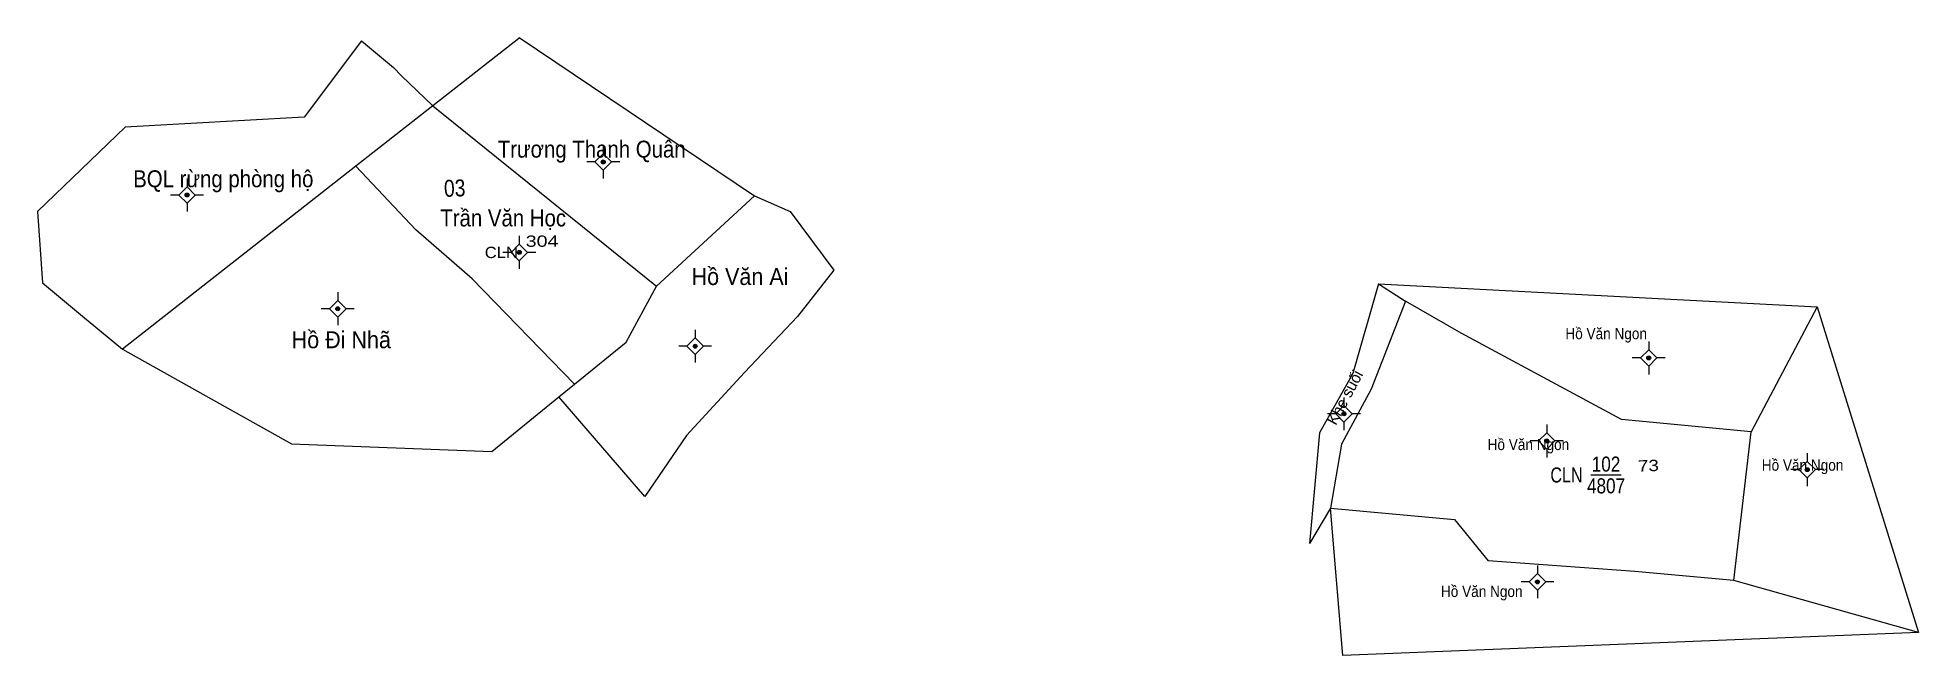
# Model space of a CAD drawing. Header units: metres. Extents: x 534707 to 536375, y 1846403 to 1847853.
# Drawn here: x 535207.5 to 535707.2, y 1846402.9 to 1846567.1 of the extents above; entities that cross this region are included whole.
import ezdxf
from ezdxf.enums import TextEntityAlignment as Align

# ---------------------------------------------------------------- set-up
doc = ezdxf.new("R2010")
doc.units = ezdxf.units.M
doc.header["$LTSCALE"] = 1.2
for name, color, linetype, lineweight in [('11', 7, 'Continuous', 13), ('6', 7, 'Continuous', 13), ('7', 7, 'Continuous', 13)]:
    doc.layers.add(name, color=color, linetype=linetype, lineweight=lineweight)
for name, color, linetype in [('2', 7, 'Continuous'), ('22', 7, 'Continuous'), ('3', 7, 'Continuous'), ('4', 7, 'Continuous'), ('5', 7, 'Continuous')]:
    doc.layers.add(name, color=color, linetype=linetype)

msp = doc.modelspace()

# ---------------------------------------------------------------- texts
at = {"layer": '2'}
for s, height, width, p in [('Trương Thanh Quân', 4.5, 0.9, (535354.74, 1846535.18)), ('BQL rừng phòng hộ', 4.5, 0.9, (535256.865, 1846527.31)), ('Trần Văn Học', 4.5, 0.9, (535331.23, 1846516.9)), ('Hồ Văn Ai', 4.5, 0.95, (535394.155, 1846501.33)), ('Hồ Đi Nhã', 4.5, 0.95, (535288.215, 1846484.54)), ('Hồ Văn Ngon', 3, 0.9, (535624.29, 1846486.93)), ('Hồ Văn Ngon', 3, 0.9, (535603.63, 1846457.46)), ('Hồ Văn Ngon', 3, 0.9, (535676.47, 1846451.98)), ('Hồ Văn Ngon', 3, 0.9, (535591.23, 1846418.43))]:
    msp.add_text(s, height=height, dxfattribs=dict(at, width=width)).set_placement(p, align=Align.CENTER)
at = {"layer": '22'}
msp.add_text('Khe suối', height=3, rotation=62.019, dxfattribs=at).set_placement((535556.158, 1846470.746), align=Align.CENTER)
at = {"layer": '3'}
for s, height, width, p in [('CLN', 3, 1.1, (535335.16, 1846508.49)), ('CLN ', 4, 0.8, (535619.21, 1846448.86))]:
    msp.add_text(s, height=height, dxfattribs=dict(at, width=width)).set_placement(p, align=Align.RIGHT)
at = {"layer": '4'}
for s, height, width, p in [('304', 3, 1.3, (535341.56, 1846511.49)), ('102', 4, 0.85, (535624.255, 1846451.75))]:
    msp.add_text(s, height=height, dxfattribs=dict(at, width=width)).set_placement(p, align=Align.CENTER)
at = {"layer": '5', "width": 0.85}
msp.add_text('4807', height=4, dxfattribs=at).set_placement((535624.26, 1846445.97), align=Align.CENTER)
at = {"layer": '7'}
for s, height, width, p in [('03', 4.5, 0.85, (535318.416, 1846524.828)), ('73', 3, 1.25, (535635.553, 1846451.838))]:
    msp.add_text(s, height=height, rotation=2, dxfattribs=dict(at, width=width)).set_placement(p, align=Align.CENTER)

# ---------------------------------------------------------------- hatches: boundary and pattern name
at = {"layer": '11'}
for points in [[(535358.324, 1846534.03, 1), (535357.274, 1846534.03, 1)], [(535247.754, 1846525.25, 1), (535246.704, 1846525.25, 1)], [(535336.034, 1846509.99, 1), (535334.984, 1846509.99, 1)], [(535336.034, 1846509.99, 1), (535334.984, 1846509.99, 1)], [(535287.804, 1846495.02, 1), (535286.754, 1846495.02, 1)], [(535382.764, 1846485.08, 1), (535381.714, 1846485.08, 1)], [(535636.114, 1846481.96, 1), (535635.064, 1846481.96, 1)], [(535555.144, 1846467.11, 1), (535554.094, 1846467.11, 1)], [(535609.014, 1846459.9, 1), (535607.964, 1846459.9, 1)], [(535678.234, 1846452.27, 1), (535677.184, 1846452.27, 1)], [(535606.554, 1846422.46, 1), (535605.504, 1846422.46, 1)]]:
    msp.add_hatch(color=256, dxfattribs=at).paths.add_polyline_path(points)

# ---------------------------------------------------------------- linework, layer by layer
for p, q in [((535357.8, 1846538.4), (535357.8, 1846536.22)), ((535355.61, 1846534.03), (535353.43, 1846534.03)), ((535362.18, 1846534.03), (535359.99, 1846534.03)), ((535247.23, 1846529.62), (535247.23, 1846527.44)), ((535357.8, 1846531.84), (535357.8, 1846529.66)), ((535245.04, 1846525.25), (535242.86, 1846525.25)), ((535251.6, 1846525.25), (535249.42, 1846525.25)), ((535247.23, 1846523.06), (535247.23, 1846520.88)), ((535335.51, 1846514.36), (535335.51, 1846512.18)), ((535335.51, 1846514.36), (535335.51, 1846512.18)), ((535333.32, 1846509.99), (535331.14, 1846509.99)), ((535333.32, 1846509.99), (535331.14, 1846509.99)), ((535339.88, 1846509.99), (535337.7, 1846509.99)), ((535339.88, 1846509.99), (535337.7, 1846509.99)), ((535335.51, 1846507.8), (535335.51, 1846505.62)), ((535335.51, 1846507.8), (535335.51, 1846505.62)), ((535287.28, 1846499.4), (535287.28, 1846497.21)), ((535285.09, 1846495.02), (535282.9, 1846495.02)), ((535291.66, 1846495.02), (535289.47, 1846495.02)), ((535287.28, 1846492.83), (535287.28, 1846490.64)), ((535382.24, 1846489.46), (535382.24, 1846487.27)), ((535380.05, 1846485.08), (535377.86, 1846485.08)), ((535386.62, 1846485.08), (535384.43, 1846485.08)), ((535635.59, 1846486.34), (535635.59, 1846484.15)), ((535382.24, 1846482.89), (535382.24, 1846480.7)), ((535633.4, 1846481.96), (535631.22, 1846481.96)), ((535635.59, 1846479.77), (535635.59, 1846477.58)), ((535639.96, 1846481.96), (535637.78, 1846481.96)), ((535554.62, 1846471.48), (535554.62, 1846469.3)), ((535552.43, 1846467.11), (535550.24, 1846467.11)), ((535554.62, 1846464.92), (535554.62, 1846462.74)), ((535559, 1846467.11), (535556.81, 1846467.11)), ((535608.49, 1846464.28), (535608.49, 1846462.09)), ((535606.3, 1846459.9), (535604.12, 1846459.9)), ((535612.86, 1846459.9), (535610.68, 1846459.9)), ((535608.49, 1846457.71), (535608.49, 1846455.52)), ((535677.71, 1846456.64), (535677.71, 1846454.46)), ((535675.52, 1846452.27), (535673.34, 1846452.27)), ((535677.71, 1846450.08), (535677.71, 1846447.9)), ((535682.08, 1846452.27), (535679.9, 1846452.27)), ((535606.03, 1846426.84), (535606.03, 1846424.65)), ((535603.84, 1846422.46), (535601.66, 1846422.46)), ((535606.03, 1846420.27), (535606.03, 1846418.08)), ((535610.4, 1846422.46), (535608.22, 1846422.46))]:
    msp.add_line(p, q, dxfattribs=at)
for points in [[(535357.8, 1846536.22), (535355.61, 1846534.03), (535357.8, 1846531.84), (535359.99, 1846534.03)], [(535247.23, 1846527.44), (535245.04, 1846525.25), (535247.23, 1846523.06), (535249.42, 1846525.25)], [(535335.51, 1846512.18), (535333.32, 1846509.99), (535335.51, 1846507.8), (535337.7, 1846509.99)], [(535335.51, 1846512.18), (535333.32, 1846509.99), (535335.51, 1846507.8), (535337.7, 1846509.99)], [(535287.28, 1846497.21), (535285.09, 1846495.02), (535287.28, 1846492.83), (535289.47, 1846495.02)], [(535382.24, 1846487.27), (535380.05, 1846485.08), (535382.24, 1846482.89), (535384.43, 1846485.08)], [(535635.59, 1846484.15), (535633.4, 1846481.96), (535635.59, 1846479.77), (535637.78, 1846481.96)], [(535554.62, 1846469.3), (535552.43, 1846467.11), (535554.62, 1846464.92), (535556.81, 1846467.11)], [(535608.49, 1846462.09), (535606.3, 1846459.9), (535608.49, 1846457.71), (535610.68, 1846459.9)], [(535677.71, 1846454.46), (535675.52, 1846452.27), (535677.71, 1846450.08), (535679.9, 1846452.27)], [(535606.03, 1846424.65), (535603.84, 1846422.46), (535606.03, 1846420.27), (535608.22, 1846422.46)]]:
    msp.add_lwpolyline(points, close=True, dxfattribs=at)
for centre in [(535357.799, 1846534.03), (535247.229, 1846525.25), (535335.509, 1846509.99), (535335.509, 1846509.99), (535287.279, 1846495.02), (535382.239, 1846485.08), (535635.589, 1846481.96), (535554.619, 1846467.11), (535608.489, 1846459.9), (535677.709, 1846452.27), (535606.029, 1846422.46)]:
    msp.add_circle(centre, 0.525, dxfattribs=at)
at = {"layer": '6'}
for p, q in [((535335.5, 1846567.07), (535398, 1846525)), ((535398, 1846525), (535407.49, 1846520.88)), ((535407.49, 1846520.88), (535419.1, 1846505.32)), ((535363.87, 1846486.19), (535372, 1846501)), ((535563.79, 1846501.62), (535571, 1846497)), ((535585.78, 1846488.58), (535571, 1846497)), ((535219.48, 1846493.08), (535230.11, 1846484.25)), ((535368.88, 1846445.17), (535346.02, 1846471.66)), ((535658.21, 1846422.8), (535662.79, 1846462.3)), ((535551, 1846442), (535545.46, 1846432.61))]:
    msp.add_line(p, q, dxfattribs=at)
for points in [[(535293.58, 1846566.25), (535278.31, 1846545.91), (535230.83, 1846543.27), (535207.53, 1846520.84), (535208.85, 1846501.92), (535219.48, 1846493.08)], [(535293.58, 1846566.25), (535302.05, 1846559.11), (535304.25, 1846556.91), (535312.55, 1846548.94)], [(535335.5, 1846567.07), (535335.38, 1846566.85), (535312.55, 1846548.94)], [(535312.55, 1846548.94), (535292.12, 1846532.91), (535230.11, 1846484.25)], [(535312.55, 1846548.94), (535372, 1846501), (535398, 1846525)], [(535350.14, 1846475.01), (535323, 1846503), (535308, 1846516), (535292.12, 1846532.91)], [(535419.1, 1846505.32), (535409.43, 1846493), (535395.36, 1846478.05), (535379.97, 1846461.33), (535368.88, 1846445.17)], [(535563.79, 1846501.62), (535556.96, 1846477.78), (535548.08, 1846462.04), (535545.46, 1846432.61)], [(535563.79, 1846501.62), (535680.36, 1846495.57), (535662.79, 1846462.3)], [(535571, 1846497), (535561.81, 1846473.7), (535554, 1846459), (535551, 1846442)], [(535680.36, 1846495.57), (535707.24, 1846408.97), (535658.21, 1846422.8)], [(535662.79, 1846462.3), (535628.33, 1846465.58), (535585.78, 1846488.58)], [(535230.11, 1846484.25), (535274.99, 1846459.17), (535328.18, 1846457.13), (535346.02, 1846471.66)], [(535346.02, 1846471.66), (535350.14, 1846475.01), (535363.87, 1846486.19)], [(535551, 1846442), (535584, 1846439), (535592.97, 1846428.06)], [(535707.24, 1846408.97), (535554.29, 1846402.92), (535551, 1846442)], [(535658.21, 1846422.8), (535631.92, 1846425.23), (535592.97, 1846428.06)]]:
    msp.add_lwpolyline(points, dxfattribs=at)
at = {"layer": '7'}
msp.add_line((535620.22, 1846450.86), (535628.31, 1846450.86), dxfattribs=at)

msp.set_redraw_order([(e.dxf.handle, doc.entitydb.next_handle()) for e in msp.query("TEXT MTEXT ATTDEF DIMENSION ARC_DIMENSION")])  # texts and dimensions are drawn at this point

doc.saveas('drawing.dxf')
